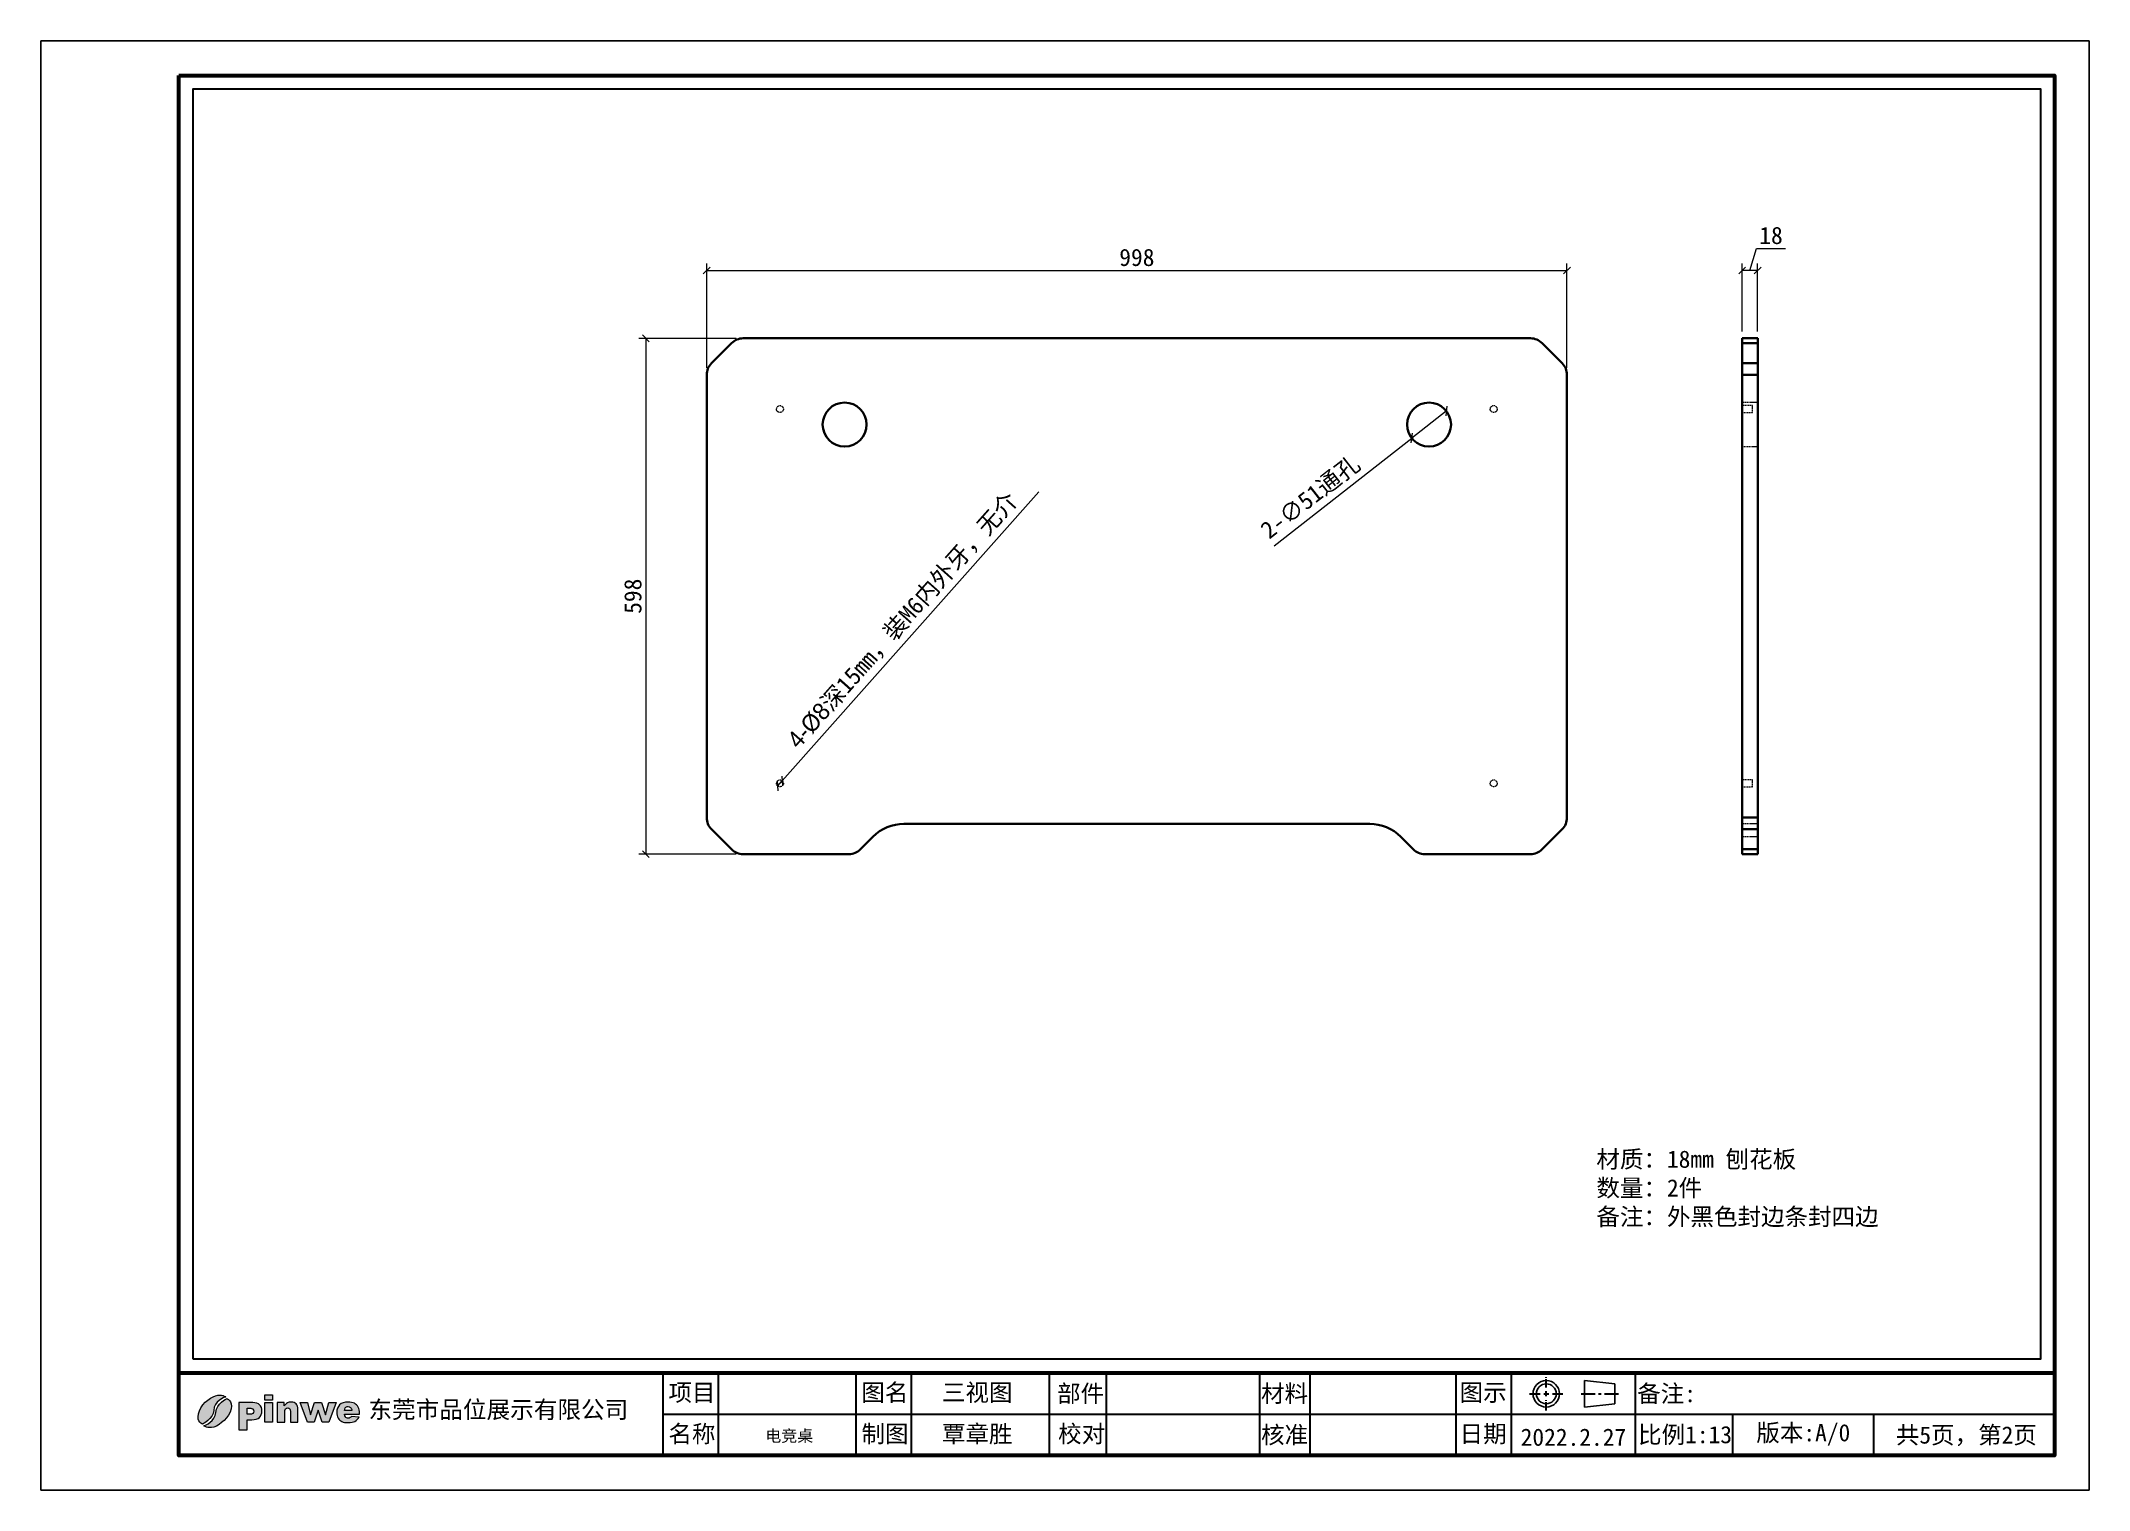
# Model space of a CAD drawing. Header units: inches. Extents: x 21728 to 86065, y -20660 to 1996.
# Drawn here: x 76561 to 78937, y -10313 to -8633 of the extents above; entities that cross this region are included whole.
import ezdxf

# ---------------------------------------------------------------- set-up
doc = ezdxf.new("R2010")
doc.units = ezdxf.units.IN
doc.header["$MEASUREMENT"] = 0
doc.linetypes.add('CENTER2', pattern=[28.575, 19.05, -3.175, 3.175, -3.175])
doc.linetypes.add('HIDDEN', pattern=[1.905, 1.27, -0.635])
doc.layers.add('_U+56FE_U+5C42 1', color=7, linetype='Continuous')
doc.layers.add('图框', color=5, linetype='Continuous', lineweight=60)
doc.layers.add('轮廓线', color=7, linetype='Continuous', lineweight=30)
doc.styles.add('ee', font='simfang.ttf')
doc.styles.get("Standard").update_dxf_attribs({"font": 'arial.ttf'})
doc.styles.add('宋体', font='')
doc.styles.add('样式 1', font='')
doc.styles.get('宋体').set_extended_font_data('SimSun')
doc.styles.get('样式 1').set_extended_font_data('SimSun')
doc.dimstyles.new('1-8', dxfattribs={"dimscale": 8, "dimtxt": 2.5, "dimasz": 1, "dimexe": 1, "dimexo": 1, "dimtad": 1, "dimdec": 1, "dimdsep": 46, "dimtxsty": '宋体', "dimblk": 'OBLIQUE', "dimcen": 2.5, "dimclrd": 3, "dimclre": 3, "dimclrt": 256, "dimadec": 0, "dimazin": 0, "dimtfac": 1, "dimtdec": 1, "dimtmove": 1, "dimatfit": 3, "dimfxl": 0, "dimlwd": 9, "dimlwe": 9, "dimarcsym": 0})

msp = doc.modelspace()

# ---------------------------------------------------------------- texts
at = {"lineweight": 15, "insert": (78365.71, -9947.57), "char_height": 20, "width": 418.1733, "attachment_point": 4, "style": 'ee'}
msp.add_mtext('\\P材质：18mm 刨花板\\P数量：2件\\P备注：外黑色封边条封四边', dxfattribs=at)
at = {"insert": (76941.13, -10210.02, 2.58), "char_height": 20.0908, "width": 1329.106, "attachment_point": 1}
msp.add_mtext('{\\fSimSun|b0|i0|c134|p2;东莞市品位展示有限公司}', dxfattribs=at)
at = {"layer": '轮廓线', "attachment_point": 5, "style": '样式 1'}
for s, insert, char_height, width in [('{\\fSimSun|b1|i0|c134|p2;项目}', (77316.47, -10201.34), 20, 149.7729), ('{\\fSimSun|b1|i0|c134|p2;图名}', (77540.22, -10201.34), 20, 149.7729), ('{\\fSimSun|b1|i0|c134|p2;三视图}', (77647.41, -10201.34), 20, 149.7729), ('{\\fSimSun|b1|i0|c134|p2;部件}', (77767.37, -10202.54), 20, 149.7729), ('{\\fSimSun|b1|i0|c134|p2;材料}', (78003.96, -10202.47), 20, 149.7729), ('{\\fSimSun|b1|i0|c134|p2;图示}', (78234.29, -10201.34), 20, 149.7729), ('{\\fSimSun|b1|i0|c134|p2;备注:}', (78447.12, -10202.61), 20, 149.7729), ('{\\fSimSun|b1|i0|c134|p2;名称}', (77316.42, -10249.34), 20, 149.7729), ('{\\fSimSun|b1|i0|c134|p2;制图}', (77540.42, -10249.34), 20, 149.7729), ('{\\fSimSun|b1|i0|c134|p2;覃章胜}', (77647.41, -10249.34), 20, 149.7729), ('{\\fSimSun|b1|i0|c134|p2;校对}', (77768.52, -10249.34), 20, 149.7729), ('{\\fSimSun|b1|i0|c134|p2;核准}', (78003.96, -10250.47), 20, 149.7729), ('{\\fSimSun|b1|i0|c134|p2;日期}', (78234.29, -10249.34), 20, 149.7729), ('{\\fSimSun|b1|i0|c134|p2;比例1:13}', (78468.57, -10250.24), 20, 135.4819), ('{\\fSimSun|b1|i0|c134|p2;版本:A/0}', (78605.74, -10249.34), 20, 163.7382), ('{\\fSimSun|b1|i0|c134|p2;共5页，第2页}', (78794.89, -10251), 20, 230.0387), ('{\\fSimSun|b1|i0|c134|p2;电竞桌}', (77429.32, -10251.31), 13.6, 176.9097), ('{\\fSimSun|b1|i0|c134|p2;2022.2.27}', (78339.07, -10252.24), 20, 144)]:
    msp.add_mtext(s, dxfattribs=dict(at, insert=insert, char_height=char_height, width=width))

# ---------------------------------------------------------------- blocks, each defined once
blk = doc.blocks.new('_Oblique')
at = {"color": 0, "linetype": 'ByBlock', "lineweight": -2}
blk.add_line((-0.5, -0.5), (0.5, 0.5), dxfattribs=at)
blk = doc.blocks.new('*D250')
at = {"color": 3, "lineweight": 9, "transparency": 16777216}
for p, q in [((77367.8, -8978.1), (77255, -8978.1)), ((77263, -8978.1), (77263, -9576.1)), ((77367.8, -9576.1), (77255, -9576.1))]:
    blk.add_line(p, q, dxfattribs=at)
at = {"layer": 'Defpoints', "color": 0, "transparency": 16777216}
for p in [(77375.8, -8978.1), (77263, -9576.1), (77375.8, -9576.1)]:
    blk.add_point(p, dxfattribs=at)
at = {"color": 3, "lineweight": 9, "transparency": 16777216, "xscale": 8, "yscale": 8, "zscale": 8}
for p, rotation in [((77263, -8978.1), 90), ((77263, -9576.1), 270)]:
    blk.add_blockref('_Oblique', p, dxfattribs=dict(at, rotation=rotation))
at = {"transparency": 16777216, "insert": (77248, -9277.1), "char_height": 20, "attachment_point": 5, "rotation": 90, "style": '宋体'}
blk.add_mtext('598', dxfattribs=at)
blk = doc.blocks.new('*D251')
at = {"color": 3, "lineweight": 9, "transparency": 16777216}
for p, q in [((77333.6, -9012.3), (77333.6, -8891.4)), ((77333.6, -8899.4), (78331.6, -8899.4)), ((78331.6, -9012.3), (78331.6, -8891.4))]:
    blk.add_line(p, q, dxfattribs=at)
at = {"layer": 'Defpoints', "color": 0, "transparency": 16777216}
for p in [(78331.6, -8899.4), (77333.6, -9020.3), (78331.6, -9020.3)]:
    blk.add_point(p, dxfattribs=at)
at = {"color": 3, "lineweight": 9, "transparency": 16777216, "xscale": 8, "yscale": 8, "zscale": 8, "rotation": 180}
blk.add_blockref('_Oblique', (77333.6, -8899.4), dxfattribs=at)
at = {"color": 3, "lineweight": 9, "transparency": 16777216, "xscale": 8, "yscale": 8, "zscale": 8}
blk.add_blockref('_Oblique', (78331.6, -8899.4), dxfattribs=at)
at = {"transparency": 16777216, "insert": (77832.6, -8884.4), "char_height": 20, "attachment_point": 5, "style": '宋体'}
blk.add_mtext('998', dxfattribs=at)
blk = doc.blocks.new('*D252')
at = {"color": 3, "lineweight": 9, "transparency": 16777216}
for p, q in [((78543.8, -8899.4), (78551.5, -8873.9)), ((78551.5, -8873.9), (78585.2, -8873.9)), ((78534.8, -8970.1), (78534.8, -8891.4)), ((78552.8, -8899.4), (78534.8, -8899.4)), ((78552.8, -8970.1), (78552.8, -8891.4))]:
    blk.add_line(p, q, dxfattribs=at)
at = {"layer": 'Defpoints', "color": 0, "transparency": 16777216}
for p in [(78534.8, -8899.4), (78534.8, -8978.1), (78552.8, -8978.1)]:
    blk.add_point(p, dxfattribs=at)
at = {"color": 3, "lineweight": 9, "transparency": 16777216, "xscale": 8, "yscale": 8, "zscale": 8, "rotation": 180}
blk.add_blockref('_Oblique', (78534.8, -8899.4), dxfattribs=at)
at = {"color": 3, "lineweight": 9, "transparency": 16777216, "xscale": 8, "yscale": 8, "zscale": 8}
blk.add_blockref('_Oblique', (78552.8, -8899.4), dxfattribs=at)
at = {"transparency": 16777216, "insert": (78568.3, -8858.9), "char_height": 20, "attachment_point": 5, "style": '宋体'}
blk.add_mtext('18', dxfattribs=at)
blk = doc.blocks.new('*D253')
at = {"color": 3, "lineweight": 9, "transparency": 16777216}
for p in [(78191.6, -9062.4), (77991.7, -9218.7)]:
    blk.add_line(p, (78151.5, -9093.8), dxfattribs=at)
at = {"layer": 'Defpoints', "color": 0, "transparency": 16777216}
for p in [(78191.6, -9062.4), (78151.5, -9093.8)]:
    blk.add_point(p, dxfattribs=at)
at = {"color": 3, "lineweight": 9, "transparency": 16777216, "xscale": 8, "yscale": 8, "zscale": 8}
for p, rotation in [((78191.6, -9062.4), 218.0273107194701), ((78151.5, -9093.8), 38.02731071947012)]:
    blk.add_blockref('_Oblique', p, dxfattribs=dict(at, rotation=rotation))
at = {"transparency": 16777216, "insert": (78034.3, -9162.7), "char_height": 20, "attachment_point": 5, "rotation": 38.0273, "style": '宋体'}
blk.add_mtext('2-∅51通孔', dxfattribs=at)
blk = doc.blocks.new('*D225')
at = {"color": 3, "lineweight": 9, "transparency": 16777216}
for p in [(77719, -9156.1), (77416.1, -9496.9)]:
    blk.add_line(p, (77421, -9491.3), dxfattribs=at)
at = {"layer": 'Defpoints', "color": 0, "transparency": 16777216}
for p in [(77416.1, -9496.9), (77421, -9491.3)]:
    blk.add_point(p, dxfattribs=at)
at = {"color": 3, "lineweight": 9, "transparency": 16777216, "xscale": 8, "yscale": 8, "zscale": 8}
for p, rotation in [((77416.1, -9496.9), 48.36256670305428), ((77421, -9491.3), 228.3625667030543)]:
    blk.add_blockref('_Oblique', p, dxfattribs=dict(at, rotation=rotation))
at = {"transparency": 16777216, "insert": (77561.6, -9305.5), "char_height": 20, "attachment_point": 5, "rotation": 48.3626, "style": '宋体'}
blk.add_mtext('{\\fGulim|b0|i0|c134|p0;4-%%C8}深15mm，装M6内外牙，无介', dxfattribs=at)

# ---------------------------------------------------------------- dimensions: what is measured, and where the dimension line sits
at = {"color": 1}
for base, p1, p2, picture, middle in [((78534.82, -8899.42), (78552.82, -8978.06), (78534.82, -8978.06), '*D252', (78556.47, -8858.92)), ((78331.56, -8899.42), (77333.56, -9020.35), (78331.56, -9020.35), '*D251', (77832.56, -8884.42))]:
    dim = msp.add_linear_dim(base=base, p1=p1, p2=p2, dimstyle='1-8', dxfattribs=at)
    dim.commit()
    dim.dimension.update_dxf_attribs({"geometry": picture, "text_midpoint": middle})
dim = msp.add_linear_dim(base=(77263.02, -9576.06), p1=(77375.84, -8978.06), p2=(77375.84, -9576.06), angle=90, dimstyle='1-8', dxfattribs=at)
dim.commit()
dim.dimension.update_dxf_attribs({"geometry": '*D250', "text_midpoint": (77248.02, -9277.06)})
dim = msp.add_diameter_dim_2p(p1=(78191.64, -9062.35), p2=(78151.47, -9093.77), text='2-<>通孔', dimstyle='1-8', dxfattribs=at)
dim.commit()
dim.dimension.update_dxf_attribs({"geometry": '*D253', "text_midpoint": (78045.3, -9176.8), "dimtype": 163})
dim = msp.add_diameter_dim_2p(p1=(77416.06, -9496.87), p2=(77421.05, -9491.26), text='{\\fGulim|b0|i0|c134|p0;4-%%C8}深15mm，装M6内外牙，无介', dimstyle='1-8')
dim.commit()
dim.dimension.update_dxf_attribs({"geometry": '*D225', "text_midpoint": (77561.65, -9305.49)})

# ---------------------------------------------------------------- hatches: boundary and pattern name
h = msp.add_hatch(color=256)
h.dxf.hatch_style = 1
edge = h.paths.add_edge_path()
edge.add_spline(control_points=[(76930.78, -10225.47), (76930.78, -10225.47), (76913.21, -10225.47), (76913.21, -10225.47), (76913.37, -10226.87), (76913.74, -10227.92), (76914.35, -10228.61), (76915.2, -10229.6), (76916.3, -10230.09), (76917.67, -10230.09), (76918.54, -10230.09), (76919.36, -10229.88), (76920.13, -10229.45), (76920.6, -10229.18), (76921.12, -10228.71), (76921.66, -10228.02), (76921.66, -10228.02), (76930.29, -10228.82), (76930.29, -10228.82), (76928.97, -10231.11), (76927.38, -10232.76), (76925.52, -10233.75), (76923.65, -10234.75), (76920.97, -10235.25), (76917.49, -10235.25), (76914.45, -10235.25), (76912.08, -10234.82), (76910.34, -10233.96), (76908.6, -10233.11), (76907.17, -10231.75), (76906.02, -10229.89), (76904.88, -10228.03), (76904.31, -10225.84), (76904.31, -10223.33), (76904.31, -10219.76), (76905.46, -10216.86), (76907.75, -10214.65), (76910.03, -10212.44), (76913.19, -10211.33), (76917.22, -10211.33), (76920.49, -10211.33), (76923.07, -10211.83), (76924.96, -10212.82), (76926.86, -10213.81), (76928.3, -10215.24), (76929.3, -10217.13), (76930.29, -10219.01), (76930.78, -10221.46), (76930.78, -10224.48), (76930.78, -10224.48), (76930.78, -10225.47), (76930.78, -10225.47)], knot_values=[0, 0, 0, 0, 1, 1, 1, 2, 2, 2, 3, 3, 3, 4, 4, 4, 5, 5, 5, 6, 6, 6, 7, 7, 7, 8, 8, 8, 9, 9, 9, 10, 10, 10, 11, 11, 11, 12, 12, 12, 13, 13, 13, 14, 14, 14, 15, 15, 15, 16, 16, 16, 17, 17, 17, 17], degree=3, periodic=0)
edge = h.paths.add_edge_path(flags=16)
edge.add_spline(control_points=[(76921.88, -10221.29), (76921.71, -10219.58), (76921.25, -10218.36), (76920.51, -10217.63), (76919.77, -10216.9), (76918.8, -10216.53), (76917.59, -10216.53), (76916.19, -10216.53), (76915.08, -10217.09), (76914.24, -10218.2), (76913.71, -10218.89), (76913.38, -10219.91), (76913.23, -10221.29), (76913.23, -10221.29), (76921.88, -10221.29), (76921.88, -10221.29)], knot_values=[0, 0, 0, 0, 1, 1, 1, 2, 2, 2, 3, 3, 3, 4, 4, 4, 5, 5, 5, 5], degree=3, periodic=0)
h.paths.add_polyline_path([(76861.93, -10211.86), (76870.4, -10211.86), (76874.07, -10226.21), (76878.74, -10211.86), (76886.58, -10211.86), (76891.41, -10226.23), (76895.1, -10211.86), (76903.51, -10211.86), (76895.1, -10234.72), (76887.32, -10234.72), (76882.7, -10220.96), (76878.23, -10234.72), (76870.41, -10234.72)])
edge = h.paths.add_edge_path()
edge.add_spline(control_points=[(76835.27, -10211.86), (76835.27, -10211.86), (76843.43, -10211.86), (76843.43, -10211.86), (76843.43, -10211.86), (76843.43, -10215.58), (76843.43, -10215.58), (76844.65, -10214.06), (76845.87, -10212.97), (76847.12, -10212.32), (76848.37, -10211.66), (76849.88, -10211.33), (76851.67, -10211.33), (76854.09, -10211.33), (76855.98, -10212.05), (76857.35, -10213.5), (76858.72, -10214.94), (76859.4, -10217.17), (76859.4, -10220.18), (76859.4, -10220.18), (76859.4, -10234.72), (76859.4, -10234.72), (76859.4, -10234.72), (76850.59, -10234.72), (76850.59, -10234.72), (76850.59, -10234.72), (76850.59, -10222.14), (76850.59, -10222.14), (76850.59, -10220.71), (76850.33, -10219.69), (76849.8, -10219.1), (76849.27, -10218.5), (76848.53, -10218.2), (76847.58, -10218.2), (76846.53, -10218.2), (76845.67, -10218.61), (76845.01, -10219.41), (76844.36, -10220.21), (76844.03, -10221.65), (76844.03, -10223.74), (76844.03, -10223.74), (76844.03, -10234.72), (76844.03, -10234.72), (76844.03, -10234.72), (76835.27, -10234.72), (76835.27, -10234.72), (76835.27, -10234.72), (76835.27, -10211.86), (76835.27, -10211.86)], knot_values=[0, 0, 0, 0, 1, 1, 1, 2, 2, 2, 3, 3, 3, 4, 4, 4, 5, 5, 5, 6, 6, 6, 7, 7, 7, 8, 8, 8, 9, 9, 9, 10, 10, 10, 11, 11, 11, 12, 12, 12, 13, 13, 13, 14, 14, 14, 15, 15, 15, 16, 16, 16, 16], degree=3, periodic=0)
h.paths.add_polyline_path([(76821.06, -10203.18), (76829.83, -10203.18), (76829.83, -10209.13), (76821.06, -10209.13)])
h.paths.add_polyline_path([(76821.06, -10211.86), (76829.83, -10211.86), (76829.83, -10234.72), (76821.06, -10234.72)])
edge = h.paths.add_edge_path()
edge.add_spline(control_points=[(76790.79, -10212.02), (76790.79, -10212.02), (76806.99, -10212.02), (76806.99, -10212.02), (76810.52, -10212.02), (76813.17, -10212.85), (76814.93, -10214.53), (76816.68, -10216.22), (76817.56, -10218.61), (76817.56, -10221.71), (76817.56, -10224.9), (76816.6, -10227.39), (76814.69, -10229.19), (76812.77, -10230.98), (76809.84, -10231.88), (76805.91, -10231.88), (76805.91, -10231.88), (76800.56, -10231.88), (76800.56, -10231.88), (76800.56, -10231.88), (76800.56, -10243.55), (76800.56, -10243.55), (76800.56, -10243.55), (76790.79, -10243.55), (76790.79, -10243.55), (76790.79, -10243.55), (76790.79, -10212.02), (76790.79, -10212.02)], knot_values=[0, 0, 0, 0, 1, 1, 1, 2, 2, 2, 3, 3, 3, 4, 4, 4, 5, 5, 5, 6, 6, 6, 7, 7, 7, 8, 8, 8, 9, 9, 9, 9], degree=3, periodic=0)
edge = h.paths.add_edge_path(flags=16)
edge.add_spline(control_points=[(76800.56, -10225.49), (76800.56, -10225.49), (76802.96, -10225.49), (76802.96, -10225.49), (76804.86, -10225.49), (76806.19, -10225.16), (76806.95, -10224.51), (76807.71, -10223.86), (76808.1, -10223.02), (76808.1, -10222), (76808.1, -10221.01), (76807.77, -10220.17), (76807.1, -10219.48), (76806.44, -10218.79), (76805.19, -10218.45), (76803.35, -10218.45), (76803.35, -10218.45), (76800.56, -10218.45), (76800.56, -10218.45), (76800.56, -10218.45), (76800.56, -10225.49), (76800.56, -10225.49)], knot_values=[0, 0, 0, 0, 1, 1, 1, 2, 2, 2, 3, 3, 3, 4, 4, 4, 5, 5, 5, 6, 6, 6, 7, 7, 7, 7], degree=3, periodic=0)
edge = h.paths.add_edge_path()
edge.add_spline(control_points=[(76750, -10238.81), (76750, -10238.81), (76754.35, -10242.55), (76761.82, -10240.31), (76769.29, -10238.07), (76779.63, -10229.06), (76781.74, -10219.28), (76783.84, -10209.5), (76776.83, -10207.36), (76776.83, -10207.36), (76776.83, -10207.36), (76764.6, -10213.07), (76763.99, -10223.32), (76763.38, -10233.58), (76751.9, -10238.68), (76750, -10238.81)], knot_values=[0, 0, 0, 0, 1, 1, 1, 2, 2, 2, 3, 3, 3, 4, 4, 4, 5, 5, 5, 5], degree=3, periodic=0)
edge = h.paths.add_edge_path()
edge.add_spline(control_points=[(76775.61, -10205.49), (76775.61, -10205.49), (76771.26, -10201.76), (76763.79, -10204), (76756.32, -10206.24), (76745.98, -10215.24), (76743.87, -10225.03), (76741.77, -10234.81), (76748.78, -10236.95), (76748.78, -10236.95), (76748.78, -10236.95), (76761.01, -10231.24), (76761.62, -10220.98), (76762.23, -10210.73), (76773.71, -10205.63), (76775.61, -10205.49)], knot_values=[0, 0, 0, 0, 1, 1, 1, 2, 2, 2, 3, 3, 3, 4, 4, 4, 5, 5, 5, 5], degree=3, periodic=0)

# ---------------------------------------------------------------- linework, layer by layer
at = {"color": 7, "linetype": 'Continuous', "lineweight": 35}
for p, q in [((78289.27, -8978.06), (77375.84, -8978.06)), ((78552.82, -8978.06), (78534.82, -8978.06)), ((78534.82, -8978.06), (78534.82, -8983.63)), ((78552.82, -8978.06), (78552.82, -8983.63)), ((77362.4, -8983.63), (77339.12, -9006.91)), ((78325.99, -9006.91), (78302.71, -8983.63)), ((78552.82, -8983.63), (78534.82, -8983.63)), ((78534.82, -8983.63), (78534.82, -9006.91)), ((78552.82, -8983.63), (78552.82, -9006.91)), ((77333.56, -9020.35), (77333.56, -9533.78)), ((78331.56, -9533.78), (78331.56, -9020.35)), ((78552.82, -9006.91), (78534.82, -9006.91)), ((78534.82, -9006.91), (78534.82, -9020.35)), ((78552.82, -9020.35), (78534.82, -9020.35)), ((78534.82, -9020.35), (78534.82, -9533.78)), ((78552.82, -9006.91), (78552.82, -9020.35)), ((78552.82, -9020.35), (78552.82, -9533.78)), ((77339.12, -9547.21), (77362.4, -9570.5)), ((77562.41, -9541.06), (78102.7, -9541.06)), ((78302.71, -9570.5), (78325.99, -9547.21)), ((78552.82, -9533.78), (78534.82, -9533.78)), ((78534.82, -9533.78), (78534.82, -9547.21)), ((78552.82, -9547.21), (78534.82, -9547.21)), ((78534.82, -9547.21), (78534.82, -9570.5)), ((78552.82, -9533.78), (78552.82, -9547.21)), ((78552.82, -9547.21), (78552.82, -9570.5)), ((77511.85, -9570.5), (77526.35, -9556)), ((78138.77, -9556), (78153.26, -9570.5)), ((78552.82, -9570.5), (78534.82, -9570.5)), ((78534.82, -9570.5), (78534.82, -9576.06)), ((78552.82, -9570.5), (78552.82, -9576.06)), ((77375.84, -9576.06), (77498.41, -9576.06)), ((78166.7, -9576.06), (78289.27, -9576.06)), ((78552.82, -9576.06), (78534.82, -9576.06))]:
    msp.add_line(p, q, dxfattribs=at)
at = {"color": 7, "linetype": 'HIDDEN', "lineweight": 18}
for p, q in [((78552.82, -8983.63), (78534.82, -8983.63)), ((78552.82, -9006.91), (78534.82, -9006.91)), ((78552.82, -9020.35), (78534.82, -9020.35)), ((78552.82, -9052.56), (78534.82, -9052.56)), ((78546.82, -9056.06), (78534.82, -9056.06)), ((78534.82, -9064.06), (78546.82, -9064.06)), ((78546.82, -9060.06), (78546.82, -9056.06)), ((78546.82, -9064.06), (78546.82, -9060.06)), ((78534.82, -9103.56), (78552.82, -9103.56)), ((78546.82, -9490.06), (78534.82, -9490.06)), ((78534.82, -9498.06), (78546.82, -9498.06)), ((78546.82, -9494.06), (78546.82, -9490.06)), ((78546.82, -9498.06), (78546.82, -9494.06)), ((78552.82, -9533.78), (78534.82, -9533.78)), ((78552.82, -9541.06), (78534.82, -9541.06)), ((78552.82, -9547.21), (78534.82, -9547.21)), ((78552.82, -9556), (78534.82, -9556)), ((78552.82, -9570.5), (78534.82, -9570.5))]:
    msp.add_line(p, q, dxfattribs=at)
at = {"color": 14, "lineweight": 25}
for p, q in [((78352.02, -10186.4), (78352.02, -10217.12)), ((78387.22, -10190.24), (78352.02, -10186.4)), ((78387.22, -10190.24), (78387.22, -10213.28)), ((78387.22, -10213.28), (78352.02, -10217.12))]:
    msp.add_line(p, q, dxfattribs=at)
at = {"color": 7, "linetype": 'HIDDEN', "lineweight": 18}
for centre in [(77418.56, -9060.06), (78246.56, -9060.06), (77418.56, -9494.06), (78246.56, -9494.06)]:
    msp.add_circle(centre, 4, dxfattribs=at)
at = {"color": 7, "linetype": 'Continuous', "lineweight": 35}
for centre in [(77493.56, -9078.06), (78171.56, -9078.06)]:
    msp.add_circle(centre, 25.5, dxfattribs=at)
at = {"color": 14, "lineweight": 25}
for radius in [15.36, 11.52]:
    msp.add_circle((78307.57, -10201.76), radius, dxfattribs=at)
at = {"color": 7, "linetype": 'Continuous', "lineweight": 35}
for centre, radius, start, end in [((77375.84, -8997.06), 19, 90, 135), ((78289.27, -8997.06), 19, 45, 90), ((77352.56, -9020.35), 19, 135, 180), ((78312.56, -9020.35), 19, 0, 45), ((77352.56, -9533.78), 19, 180, 225), ((77562.41, -9592.06), 51, 90, 135), ((78102.7, -9592.06), 51, 45, 90), ((78312.56, -9533.78), 19, 315, 0), ((77375.84, -9557.06), 19, 225, 270), ((77498.41, -9557.06), 19, 270, 315), ((78166.7, -9557.06), 19, 225, 270), ((78289.27, -9557.06), 19, 270, 315)]:
    msp.add_arc(centre, radius, start, end, dxfattribs=at)
at = {"layer": '_U+56FE_U+5C42 1', "lineweight": 0}
for points in [[(76821.06, -10203.18), (76829.83, -10203.18), (76829.83, -10209.13), (76821.06, -10209.13), (76821.06, -10203.18)], [(76821.06, -10211.86), (76829.83, -10211.86), (76829.83, -10234.72), (76821.06, -10234.72), (76821.06, -10211.86)], [(76861.93, -10211.86), (76870.4, -10211.86), (76874.07, -10226.21), (76878.74, -10211.86), (76886.58, -10211.86), (76891.41, -10226.23), (76895.1, -10211.86), (76903.51, -10211.86), (76895.1, -10234.72), (76887.32, -10234.72), (76882.7, -10220.96), (76878.23, -10234.72), (76870.41, -10234.72), (76861.93, -10211.86)]]:
    msp.add_lwpolyline(points, dxfattribs=at)
for points, knots in [([(76775.61, -10205.49), (76775.61, -10205.49), (76771.26, -10201.76), (76763.79, -10204), (76756.32, -10206.24), (76745.98, -10215.24), (76743.87, -10225.03), (76741.77, -10234.81), (76748.78, -10236.95), (76748.78, -10236.95), (76748.78, -10236.95), (76761.01, -10231.24), (76761.62, -10220.98), (76762.23, -10210.73), (76773.71, -10205.63), (76775.61, -10205.49)], [0, 0, 0, 0, 1, 1, 1, 2, 2, 2, 3, 3, 3, 4, 4, 4, 5, 5, 5, 5]), ([(76750, -10238.81), (76750, -10238.81), (76754.35, -10242.55), (76761.82, -10240.31), (76769.29, -10238.07), (76779.63, -10229.06), (76781.74, -10219.28), (76783.84, -10209.5), (76776.83, -10207.36), (76776.83, -10207.36), (76776.83, -10207.36), (76764.6, -10213.07), (76763.99, -10223.32), (76763.38, -10233.58), (76751.9, -10238.68), (76750, -10238.81)], [0, 0, 0, 0, 1, 1, 1, 2, 2, 2, 3, 3, 3, 4, 4, 4, 5, 5, 5, 5]), ([(76790.79, -10212.02), (76790.79, -10212.02), (76806.99, -10212.02), (76806.99, -10212.02), (76810.52, -10212.02), (76813.17, -10212.85), (76814.93, -10214.53), (76816.68, -10216.22), (76817.56, -10218.61), (76817.56, -10221.71), (76817.56, -10224.9), (76816.6, -10227.39), (76814.69, -10229.19), (76812.77, -10230.98), (76809.84, -10231.88), (76805.91, -10231.88), (76805.91, -10231.88), (76800.56, -10231.88), (76800.56, -10231.88), (76800.56, -10231.88), (76800.56, -10243.55), (76800.56, -10243.55), (76800.56, -10243.55), (76790.79, -10243.55), (76790.79, -10243.55), (76790.79, -10243.55), (76790.79, -10212.02), (76790.79, -10212.02)], [0, 0, 0, 0, 1, 1, 1, 2, 2, 2, 3, 3, 3, 4, 4, 4, 5, 5, 5, 6, 6, 6, 7, 7, 7, 8, 8, 8, 9, 9, 9, 9]), ([(76835.27, -10211.86), (76835.27, -10211.86), (76843.43, -10211.86), (76843.43, -10211.86), (76843.43, -10211.86), (76843.43, -10215.58), (76843.43, -10215.58), (76844.65, -10214.06), (76845.87, -10212.97), (76847.12, -10212.32), (76848.37, -10211.66), (76849.88, -10211.33), (76851.67, -10211.33), (76854.09, -10211.33), (76855.98, -10212.05), (76857.35, -10213.5), (76858.72, -10214.94), (76859.4, -10217.17), (76859.4, -10220.18), (76859.4, -10220.18), (76859.4, -10234.72), (76859.4, -10234.72), (76859.4, -10234.72), (76850.59, -10234.72), (76850.59, -10234.72), (76850.59, -10234.72), (76850.59, -10222.14), (76850.59, -10222.14), (76850.59, -10220.71), (76850.33, -10219.69), (76849.8, -10219.1), (76849.27, -10218.5), (76848.53, -10218.2), (76847.58, -10218.2), (76846.53, -10218.2), (76845.67, -10218.61), (76845.01, -10219.41), (76844.36, -10220.21), (76844.03, -10221.65), (76844.03, -10223.74), (76844.03, -10223.74), (76844.03, -10234.72), (76844.03, -10234.72), (76844.03, -10234.72), (76835.27, -10234.72), (76835.27, -10234.72), (76835.27, -10234.72), (76835.27, -10211.86), (76835.27, -10211.86)], [0, 0, 0, 0, 1, 1, 1, 2, 2, 2, 3, 3, 3, 4, 4, 4, 5, 5, 5, 6, 6, 6, 7, 7, 7, 8, 8, 8, 9, 9, 9, 10, 10, 10, 11, 11, 11, 12, 12, 12, 13, 13, 13, 14, 14, 14, 15, 15, 15, 16, 16, 16, 16]), ([(76930.78, -10225.47), (76930.78, -10225.47), (76913.21, -10225.47), (76913.21, -10225.47), (76913.37, -10226.87), (76913.74, -10227.92), (76914.35, -10228.61), (76915.2, -10229.6), (76916.3, -10230.09), (76917.67, -10230.09), (76918.54, -10230.09), (76919.36, -10229.88), (76920.13, -10229.45), (76920.6, -10229.18), (76921.12, -10228.71), (76921.66, -10228.02), (76921.66, -10228.02), (76930.29, -10228.82), (76930.29, -10228.82), (76928.97, -10231.11), (76927.38, -10232.76), (76925.52, -10233.75), (76923.65, -10234.75), (76920.97, -10235.25), (76917.49, -10235.25), (76914.45, -10235.25), (76912.08, -10234.82), (76910.34, -10233.96), (76908.6, -10233.11), (76907.17, -10231.75), (76906.02, -10229.89), (76904.88, -10228.03), (76904.31, -10225.84), (76904.31, -10223.33), (76904.31, -10219.76), (76905.46, -10216.86), (76907.75, -10214.65), (76910.03, -10212.44), (76913.19, -10211.33), (76917.22, -10211.33), (76920.49, -10211.33), (76923.07, -10211.83), (76924.96, -10212.82), (76926.86, -10213.81), (76928.3, -10215.24), (76929.3, -10217.13), (76930.29, -10219.01), (76930.78, -10221.46), (76930.78, -10224.48), (76930.78, -10224.48), (76930.78, -10225.47), (76930.78, -10225.47)], [0, 0, 0, 0, 1, 1, 1, 2, 2, 2, 3, 3, 3, 4, 4, 4, 5, 5, 5, 6, 6, 6, 7, 7, 7, 8, 8, 8, 9, 9, 9, 10, 10, 10, 11, 11, 11, 12, 12, 12, 13, 13, 13, 14, 14, 14, 15, 15, 15, 16, 16, 16, 17, 17, 17, 17]), ([(76921.88, -10221.29), (76921.71, -10219.58), (76921.25, -10218.36), (76920.51, -10217.63), (76919.77, -10216.9), (76918.8, -10216.53), (76917.59, -10216.53), (76916.19, -10216.53), (76915.08, -10217.09), (76914.24, -10218.2), (76913.71, -10218.89), (76913.38, -10219.91), (76913.23, -10221.29), (76913.23, -10221.29), (76921.88, -10221.29), (76921.88, -10221.29)], [0, 0, 0, 0, 1, 1, 1, 2, 2, 2, 3, 3, 3, 4, 4, 4, 5, 5, 5, 5]), ([(76800.56, -10225.49), (76800.56, -10225.49), (76802.96, -10225.49), (76802.96, -10225.49), (76804.86, -10225.49), (76806.19, -10225.16), (76806.95, -10224.51), (76807.71, -10223.86), (76808.1, -10223.02), (76808.1, -10222), (76808.1, -10221.01), (76807.77, -10220.17), (76807.1, -10219.48), (76806.44, -10218.79), (76805.19, -10218.45), (76803.35, -10218.45), (76803.35, -10218.45), (76800.56, -10218.45), (76800.56, -10218.45), (76800.56, -10218.45), (76800.56, -10225.49), (76800.56, -10225.49)], [0, 0, 0, 0, 1, 1, 1, 2, 2, 2, 3, 3, 3, 4, 4, 4, 5, 5, 5, 6, 6, 6, 7, 7, 7, 7])]:
    msp.add_open_spline(points, degree=3, knots=knots, dxfattribs=at)
at = {"layer": 'Defpoints'}
msp.add_lwpolyline([(76561.23, -10313.34), (78937.23, -10313.34), (78937.23, -8633.34), (76561.23, -8633.34)], close=True, dxfattribs=at)
at = {"layer": '图框', "color": 32}
msp.add_lwpolyline([(76721.23, -8673.34), (78897.23, -8673.34), (78897.23, -10273.34), (76721.23, -10273.34)], close=True, dxfattribs=at)
msp.add_lwpolyline([(76721.23, -10177.34), (78897.23, -10177.34)], dxfattribs=at)
at = {"layer": '轮廓线'}
for p, q in [((77283.07, -10273.34), (77283.07, -10177.34)), ((77347.07, -10273.34), (77347.07, -10177.34)), ((77507.07, -10273.34), (77507.07, -10177.34)), ((77571.07, -10273.34), (77571.07, -10177.34)), ((77731.07, -10273.34), (77731.07, -10177.34)), ((77797.43, -10273.34), (77797.43, -10177.34)), ((77975.08, -10273.34), (77975.08, -10177.34)), ((78033.56, -10273.34), (78033.56, -10177.34)), ((78203.07, -10273.34), (78203.07, -10177.34)), ((78267.07, -10273.34), (78267.07, -10177.34)), ((78411.07, -10225.34), (78411.07, -10177.34)), ((77283.07, -10225.34), (78897.23, -10225.34)), ((78411.07, -10273.34), (78411.07, -10225.34)), ((78523.87, -10273.34), (78523.87, -10225.34)), ((78687.61, -10273.34), (78687.61, -10225.34))]:
    msp.add_line(p, q, dxfattribs=at)
at = {"layer": '轮廓线', "color": 4, "linetype": 'CENTER2', "ltscale": 0.5}
for p, q in [((78307.57, -10194.53), (78307.57, -10182.4)), ((78307.57, -10204.6), (78307.57, -10198.93)), ((78307.57, -10221.12), (78307.57, -10209))]:
    msp.add_line(p, q, dxfattribs=at)
at = {"layer": '轮廓线', "color": 4, "linetype": 'CENTER2'}
for p, q in [((78288.21, -10201.76), (78300.33, -10201.76)), ((78304.73, -10201.76), (78310.41, -10201.76)), ((78314.8, -10201.76), (78326.93, -10201.76))]:
    msp.add_line(p, q, dxfattribs=at)
at = {"layer": '轮廓线', "color": 4}
for p, q in [((78348.02, -10201.76), (78364.15, -10201.76)), ((78368.15, -10201.76), (78371.26, -10201.76)), ((78375.26, -10201.76), (78391.22, -10201.76))]:
    msp.add_line(p, q, dxfattribs=at)
at = {"layer": '轮廓线', "color": 7}
msp.add_lwpolyline([(76737.23, -10161.34), (78881.23, -10161.34), (78881.23, -8689.34), (76737.23, -8689.34)], close=True, dxfattribs=at)

msp.set_redraw_order([(e.dxf.handle, doc.entitydb.next_handle()) for e in msp.query("TEXT MTEXT ATTDEF DIMENSION ARC_DIMENSION")])  # texts and dimensions are drawn at this point

doc.saveas('drawing.dxf')
